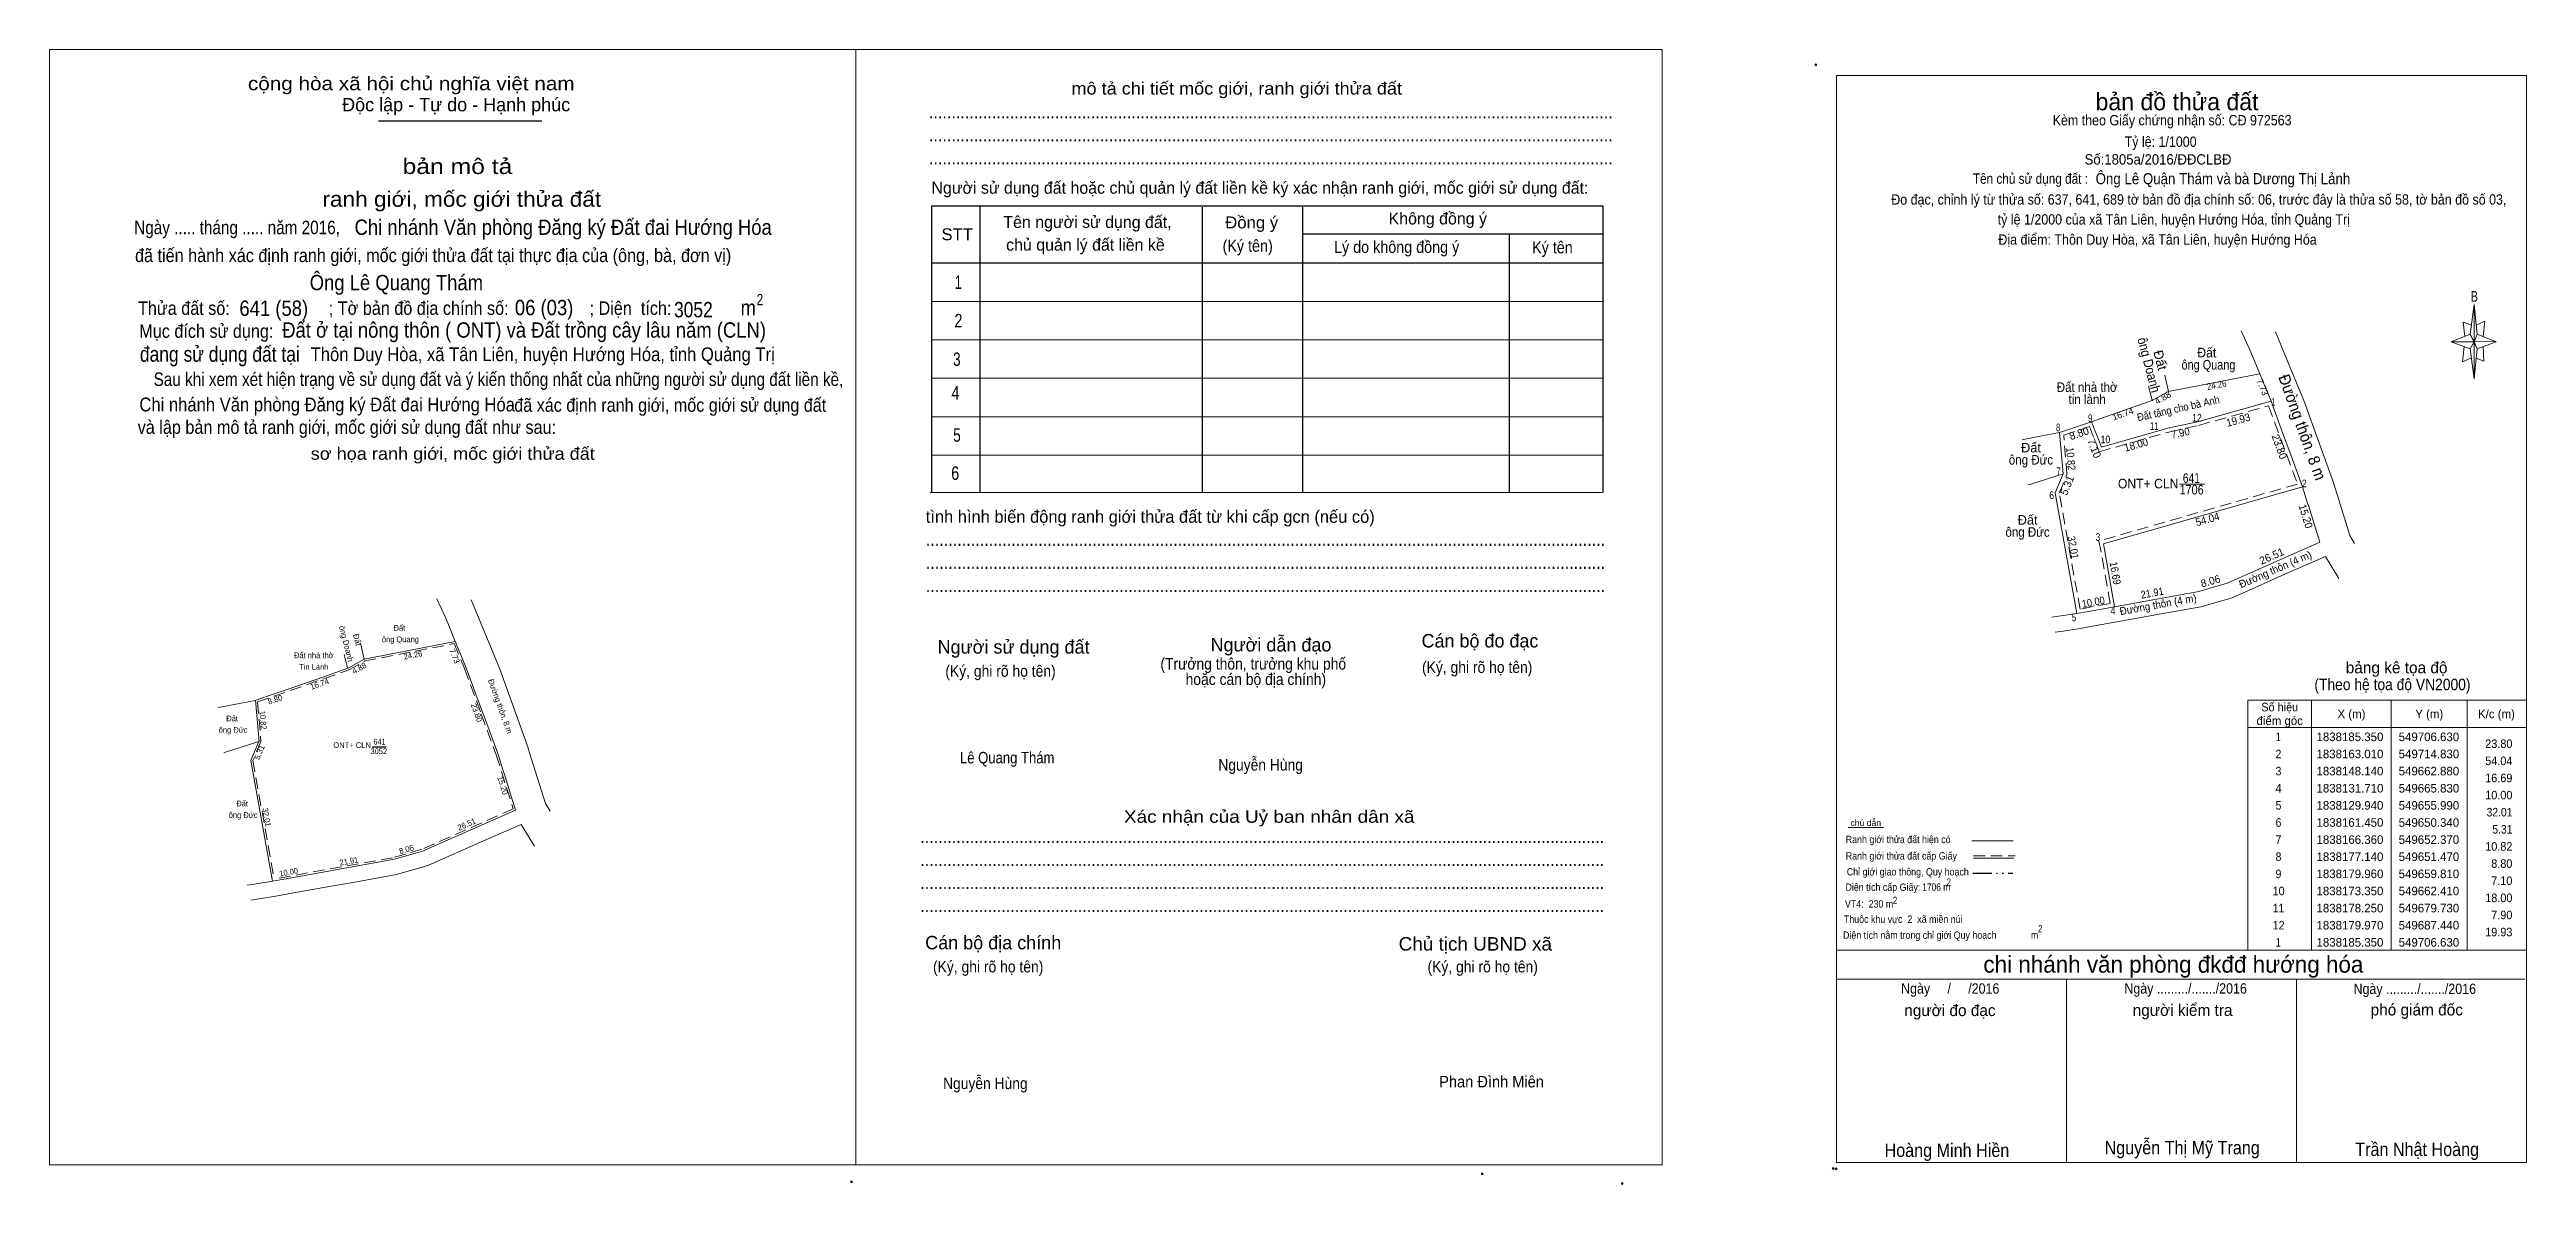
# Model space of a CAD drawing. Header units: metres. Extents: x 548102 to 550333, y 1837955 to 1838277.
# Drawn here: x 549127 to 549773, y 1837981 to 1838277 of the extents above; entities that cross this region are included whole.
import ezdxf
from ezdxf.enums import TextEntityAlignment as Align

# ---------------------------------------------------------------- set-up
doc = ezdxf.new("R2010")
doc.units = ezdxf.units.M
doc.header["$PDMODE"] = 32
doc.header["$PDSIZE"] = 0.5
doc.linetypes.add('DASH_DOUBLE_DOT', pattern=[9.2, 5, -1.2, 0.3, -1.2, 0.3, -1.2])
doc.linetypes.add('MEDIUM_DASHED', pattern=[4.5, 3, -1.5])
for name, color, linetype, lineweight in [('15', 7, 'Continuous', 13), ('17', 7, 'Continuous', 13), ('28', 7, 'Continuous', 13), ('63', 7, 'Continuous', 13), ('7', 7, 'Continuous', 13)]:
    doc.layers.add(name, color=color, linetype=linetype, lineweight=lineweight)
doc.layers.add('25', color=7, linetype='Continuous')
doc.layers.add('6', color=7, linetype='Continuous')

msp = doc.modelspace()

# ---------------------------------------------------------------- texts
at = {"layer": '15'}
for s, height, rotation, width, p in [('ông Doanh', 2.5, 284.674, 0.9, (549673.581, 1838194.462)), ('24.26', 1.7, 10.953, 0.9, (549692.598, 1838188.719)), ('Đường thôn, 8 m', 3, 289.768, 0.95, (549713.379, 1838178.027)), ('Đất tặng cho bà Anh', 2, 12.576, 0.9, (549682.652, 1838182.473)), ('19.93', 2, 15.661, 0.95, (549698.35, 1838179.474)), ('18.00', 2, 15.797, 0.95, (549671.688, 1838172.998)), ('7.90', 2, 12.576, 0.95, (549683.202, 1838176.058)), ('10.82', 2, 274.772, 0.9, (549653.408, 1838170.228)), ('54.04', 2, 15.973, 0.95, (549690.315, 1838153.557)), ('15.20', 2, 287.493, 0.95, (549714.739, 1838154.996)), ('32.01', 2, 280.166, 0.9, (549654.024, 1838146.956)), ('16.69', 2, 280.179, 0.9, (549665.013, 1838140.277)), ('Đường thôn (4 m)', 2, 23.388, 0.95, (549708.138, 1838140.533)), ('21.91', 2, 10.172, 0.9, (549675.783, 1838134.315)), ('10.00', 2, 10.197, 0.9, (549660.428, 1838131.936)), ('Đường thôn (4 m)', 2, 10.184, 0.95, (549677.343, 1838131.274)), ('ông Doanh', 1.5, 284.674, 0.9, (549203.699, 1838121.87)), ('24.26', 1.5, 10.953, 0.9, (549221.957, 1838118.341)), ('Đường thôn, 8 m', 1.5, 289.768, 0.95, (549243.885, 1838105.464)), ('10.82', 1.5, 274.772, 0.9, (549181.946, 1838102.022)), ('15.20', 1.5, 287.493, 0.95, (549244.506, 1838084.845)), ('32.01', 1.5, 280.166, 0.9, (549182.923, 1838076.627)), ('26.51', 1.5, 23.829, 0.95, (549236.117, 1838074.229)), ('21.91', 1.5, 10.172, 0.9, (549205.223, 1838064.563)), ('10.00', 1.5, 10.197, 0.9, (549189.497, 1838061.71))]:
    msp.add_text(s, height=height, rotation=rotation, dxfattribs=dict(at, width=width)).set_placement(p, align=Align.CENTER)
for s, height, rotation, p in [('Đất ', 2.5, 284.674, (549676.648, 1838195.262)), ('4.88', 1.7, 29.351, (549678.818, 1838185.488)), ('7.73', 1.7, 292.42, (549703.626, 1838188.669)), ('16.74', 1.7, 19.322, (549668.254, 1838181.206)), ('8.80', 2, 18.682, (549656.855, 1838175.97)), ('7.10', 2, 291.472, (549659.577, 1838172.661)), ('23.80', 2, 290.156, (549707.877, 1838173.13)), ('5.31', 2, 67.538, (549654.347, 1838162.983)), ('26.51', 2, 23.829, (549707.221, 1838143.978)), ('8.06', 2, 15.984, (549691.105, 1838137.417)), ('Đất ', 1.5, 284.674, (549206.599, 1838122.635)), ('4.88', 1.5, 29.351, (549208.162, 1838115.025)), ('7.73', 1.5, 292.42, (549231.986, 1838118.541)), ('16.74', 1.5, 19.322, (549197.677, 1838110.839)), ('8.80', 1.5, 18.682, (549186.065, 1838106.764)), ('23.80', 1.5, 290.156, (549237.727, 1838103.813)), ('5.31', 1.5, 67.538, (549182.461, 1838093.438)), ('8.06', 1.5, 15.984, (549220.313, 1838067.662))]:
    msp.add_text(s, height=height, rotation=rotation, dxfattribs=at).set_placement(p, align=Align.CENTER)
for s, height, width, p in [('ông Quang', 2.5, 0.85, (549690.305, 1838193.59)), ('Đất ', 2.5, 0.95, (549690.31, 1838196.75)), ('Đất nhà thờ', 2.5, 0.9, (549658.65, 1838187.74)), ('tin lành', 2.5, 0.9, (549658.655, 1838184.58)), ('ông Đức', 2.5, 0.9, (549643.985, 1838168.79)), ('1706', 2.5, 0.85, (549685.9, 1838160.99)), ('641', 2.5, 0.8, (549685.855, 1838164.01)), ('ông Đức', 2.5, 0.9, (549643.105, 1838149.95)), ('ông Quang', 1.5, 0.85, (549218.53, 1838122.43)), ('Đất ', 1.5, 0.95, (549218.53, 1838125.43)), ('Đất nhà thờ', 1.5, 0.9, (549195.93, 1838118.27)), ('Tin Lành', 1.5, 0.9, (549195.935, 1838115.27)), ('Đất ', 1.5, 0.95, (549174.88, 1838101.8)), ('ông Đức', 1.5, 0.9, (549174.88, 1838098.8)), ('641', 1.5, 0.8, (549213.08, 1838095.73)), ('641', 1.5, 0.8, (549213.08, 1838095.73)), ('3052', 1.5, 0.85, (549212.89, 1838093.25)), ('ông Đức', 1.5, 0.9, (549177.5, 1838076.6)), ('Đất ', 1.5, 0.95, (549177.5, 1838079.6))]:
    msp.add_text(s, height=height, dxfattribs=dict(at, width=width)).set_placement(p, align=Align.CENTER)
for s, height, width, p in [('9', 2, 0.8, (549660.06, 1838179.91)), ('12', 2, 0.85, (549688.56, 1838180.02)), (' 1', 2, 0.75, (549707.74, 1838184.13)), ('8', 2, 0.75, (549651.64, 1838177.48)), ('10', 2, 0.85, (549664.68, 1838174.36)), ('11', 2, 0.75, (549677.26, 1838177.82)), ('7', 2, 0.75, (549651.75, 1838166.04)), (' 6', 2, 0.85, (549650.02, 1838159.8)), ('ONT+ CLN', 2.5, 0.95, (549682.47, 1838162.57)), (' 2', 2, 0.85, (549715.94, 1838162.85)), (' 3', 2, 0.8, (549662.06, 1838148.88)), (' 5', 2, 0.8, (549655.8, 1838127.89)), (' 4', 2, 0.85, (549666.01, 1838129.69)), ('ONT+ CLN', 1.5, 0.95, (549210.82, 1838094.85)), ('ONT+ CLN', 1.5, 0.95, (549210.82, 1838094.85))]:
    msp.add_text(s, height=height, dxfattribs=dict(at, width=width)).set_placement(p, align=Align.RIGHT)
for p in [(549643.995, 1838171.95), (549643.115, 1838153.11)]:
    msp.add_text('Đất', height=2.5, dxfattribs=at).set_placement(p, align=Align.CENTER)
at = {"layer": '17'}
for s, width, p in [('Lê Quang Thám', 0.85, (549364.54, 1838090.82)), ('Nguyễn Hùng', 0.9, (549431.95, 1838088.95)), ('Nguyễn Hùng', 0.9, (549360.12, 1838005.84)), ('Phan Đình Miên', 0.95, (549489.58, 1838006.28))]:
    msp.add_text(s, height=3, dxfattribs=dict(at, width=width)).set_placement(p)
at = {"layer": '25', "width": 0.9}
for s, height, p in [('Chi nhánh Văn phòng Đăng ký Đất đai Hướng Hóa', 4, (549206.56, 1838228.72)), ('Đất ở tại nông thôn ( ONT) và Đất trồng cây lâu năm (CLN)', 4, (549187.69, 1838201.9)), ('Chi nhánh Văn phòng Đăng ký Đất đai Hướng Hóa', 3.6, (549150.42, 1838182.66))]:
    msp.add_text(s, height=height, dxfattribs=at).set_placement(p)
at = {"layer": '28'}
for s, height, p in [('bản đồ thửa đất', 4.5, (549682.1, 1838261.23)), ('bảng kê tọa độ', 3, (549739.4, 1838114.32)), ('chi nhánh văn phòng đkđđ hướng hóa', 4.374, (549681.15, 1838036.21)), ('người đo đạc', 3, (549622.845, 1838024.89)), ('người kiểm tra', 3, (549683.555, 1838024.93)), ('phó giám đốc', 3, (549744.66, 1838025.05))]:
    msp.add_text(s, height=height, dxfattribs=at).set_placement(p, align=Align.CENTER)
for s, height, width, p in [('Kèm theo Giấy chứng nhận số: CĐ 972563', 2.7, 0.9, (549680.815, 1838257.29)), ('Tỷ lệ: 1/1000', 2.7, 0.9, (549677.82, 1838251.69)), ('Số:1805a/2016/ĐĐCLBĐ', 2.7, 0.95, (549677.145, 1838247.07)), ('Đo đạc, chỉnh lý từ thửa số: 637, 641, 689 tờ bản đồ địa chính số: 06, trước đây là thửa số 58, tờ bản đồ số 03,', 2.7, 0.9, (549687.79, 1838236.61)), ('Tên chủ sử dụng đất :', 2.7, 0.85, (549643.85, 1838242.05)), (' tỷ lệ 1/2000 của xã Tân Liên, huyện Hướng Hóa, tỉnh Quảng Trị', 2.7, 0.9, (549680.815, 1838231.41)), ('Địa điểm: Thôn Duy Hòa, xã Tân Liên, huyện Hướng Hóa', 2.7, 0.9, (549677.015, 1838226.16)), ('B', 2.755, 0.75, (549759.7, 1838211.29)), ('(Theo hệ tọa độ VN2000)', 3, 0.9, (549738.31, 1838109.92)), ('Ranh giới thửa đất hiện có ', 1.92, 0.9, (549609.66, 1838070.01)), ('chú dẫn', 1.6, 1.05, (549600.895, 1838074.51)), ('Ranh giới thửa đất cấp Giấy', 1.92, 0.9, (549610.17, 1838065.73)), ('Diện tích cấp Giấy: ', 1.92, 0.9, (549605.675, 1838057.57)), ('Chỉ giới giao thông, Quy hoạch', 1.92, 0.9, (549611.855, 1838061.57)), ('1706 m ', 1.92, 0.85, (549619.585, 1838057.59)), ('2', 1.92, 0.8, (549622.545, 1838058.89)), ('Thuộc khu vực  2  xã miền núi', 1.92, 0.9, (549610.66, 1838049.21)), (' VT4:  230 m ', 1.92, 0.9, (549601.755, 1838053.19)), ('2', 1.92, 0.8, (549608.525, 1838054.1)), ('Diện tích nằm trong chỉ giới Quy hoạch              m', 1.92, 0.9, (549620.43, 1838045.05)), ('2', 1.92, 0.8, (549646.405, 1838046.73)), ('Ngày     /     /2016', 2.7, 0.9, (549622.925, 1838030.73)), ('Ngày ........./......./2016', 2.7, 0.9, (549684.34, 1838030.75)), ('Ngày ........./......./2016', 2.7, 0.9, (549744.14, 1838030.65)), ('Nguyễn Thị Mỹ Trang', 3.5, 0.9, (549683.445, 1837988.81)), ('Hoàng Minh Hiền', 3.5, 0.9, (549622.065, 1837988.13)), ('Trần Nhật Hoàng', 3.5, 0.9, (549744.755, 1837988.37))]:
    msp.add_text(s, height=height, dxfattribs=dict(at, width=width)).set_placement(p, align=Align.CENTER)
at = {"layer": '28', "width": 0.9}
msp.add_text('Ông Lê Quận Thám và bà Dương Thị Lảnh', height=2.88, dxfattribs=at).set_placement((549660.86, 1838241.95))
at = {"layer": '6', "width": 0.9}
msp.add_text('Ông Lê Quang Thám', height=4, dxfattribs=at).set_placement((549194.86, 1838214.28))
at = {"layer": '63'}
for s, p in [('điểm góc', (549708.9, 1838100.83)), ('X (m)', (549727.62, 1838102.61)), ('Y (m)', (549747.915, 1838102.61)), ('K/c (m)', (549765.45, 1838102.61)), ('1838185.350', (549727.225, 1838096.63)), ('549706.630', (549747.83, 1838096.63)), ('1838163.010', (549727.225, 1838092.16)), ('549714.830', (549747.83, 1838092.16)), ('1838148.140', (549727.225, 1838087.69)), ('1838131.710', (549727.225, 1838083.22)), ('549662.880', (549747.83, 1838087.69)), ('549665.830', (549747.83, 1838083.22)), ('1838129.940', (549727.225, 1838078.75)), ('549655.990', (549747.83, 1838078.75)), ('1838161.450', (549727.225, 1838074.28)), ('1838166.360', (549727.225, 1838069.82)), ('549650.340', (549747.83, 1838074.28)), ('549652.370', (549747.83, 1838069.82)), ('1838177.140', (549727.225, 1838065.35)), ('549651.470', (549747.83, 1838065.35)), ('1838179.960', (549727.225, 1838060.88)), ('1838173.350', (549727.225, 1838056.41)), ('549659.810', (549747.83, 1838060.88)), ('549662.410', (549747.83, 1838056.41)), ('1838178.250', (549727.225, 1838051.94)), ('549679.730', (549747.83, 1838051.94)), ('1838179.970', (549727.225, 1838047.48)), ('1838185.350', (549727.225, 1838043.01)), ('549687.440', (549747.83, 1838047.48)), ('549706.630', (549747.83, 1838043.01))]:
    msp.add_text(s, height=2.234, dxfattribs=at).set_placement(p, align=Align.CENTER)
for s, width, p in [('Số hiệu', 0.95, (549708.9, 1838104.4)), (' 1', 0.8, (549708.205, 1838096.63)), (' 2', 0.9, (549708.205, 1838092.16)), (' 4', 0.95, (549708.2, 1838083.22)), (' 3', 0.9, (549708.205, 1838087.69)), (' 5', 0.9, (549708.205, 1838078.75)), (' 6', 0.9, (549708.205, 1838074.28)), (' 7', 0.9, (549708.205, 1838069.82)), (' 8', 0.9, (549708.205, 1838065.35)), (' 10', 0.95, (549708.205, 1838056.41)), (' 9', 0.9, (549708.2, 1838060.88)), (' 11', 0.9, (549708.205, 1838051.94)), (' 12', 0.95, (549708.21, 1838047.48)), (' 1', 0.8, (549708.205, 1838043.01))]:
    msp.add_text(s, height=2.234, dxfattribs=dict(at, width=width)).set_placement(p, align=Align.CENTER)
for s, width, p in [('23.80', 0.95, (549769.62, 1838094.84)), ('54.04', 0.95, (549769.62, 1838090.37)), ('16.69', 0.95, (549769.61, 1838085.9)), ('10.00', 0.95, (549769.62, 1838081.43)), ('32.01', 0.9, (549769.61, 1838076.97)), ('5.31', 0.9, (549769.61, 1838072.5)), ('10.82', 0.95, (549769.62, 1838068.03)), ('8.80', 0.95, (549769.61, 1838063.56)), ('7.10', 0.95, (549769.61, 1838059.09)), ('18.00', 0.95, (549769.62, 1838054.62)), ('7.90', 0.95, (549769.61, 1838050.16)), ('19.93', 0.95, (549769.61, 1838045.69))]:
    msp.add_text(s, height=2.234, dxfattribs=dict(at, width=width)).set_placement(p, align=Align.RIGHT)
at = {"layer": '7'}
for s, height, width, p in [('cộng hòa xã hội chủ nghĩa việt nam', 3.511, 1.15, (549178.74, 1838266.46)), ('........................................................................................................................................................', 3.511, 0.9, (549356.42, 1838259.14)), ('........................................................................................................................................................', 3.511, 0.9, (549356.42, 1838253.12)), ('........................................................................................................................................................', 3.511, 0.9, (549356.42, 1838247.1)), ('Ngày ..... tháng ..... năm 2016, ', 3.51, 0.85, (549149.08, 1838228.9)), ('Đồng ý', 3.11, 1.05, (549433.74, 1838230.42)), ('STT', 3.11, 1.05, (549359.7, 1838227.32)), ('(Ký tên)', 3.11, 0.9, (549433.06, 1838224.32)), ('Lý do không đồng ý', 3.11, 0.9, (549462.14, 1838224.02)), ('Ký tên', 3.11, 0.9, (549513.82, 1838223.9)), (' đã tiến hành xác định ranh giới, mốc giới thửa đất tại thực địa của (ông, bà, đơn vị)', 3.51, 0.9, (549148.12, 1838221.62)), ('2', 2.916, 0.8, (549311.47, 1838210.38)), ('Thửa đất số:                      ; Tờ bản đồ địa chính số:                  ; Diện  tích:            ', 3.51, 0.9, (549150.06, 1838207.85)), ('641 (58)', 4, 0.9, (549176.52, 1838207.58)), ('06 (03)', 4, 0.9, (549248.4, 1838207.76)), ('3052', 4, 0.85, (549289.92, 1838207.21)), ('m', 4, 0.9, (549307.29, 1838207.73)), ('Mục đích sử dụng:', 3.51, 0.9, (549150.4, 1838201.86)), ('đang sử dụng đất tại', 4, 0.85, (549150.56, 1838195.62)), ('Thôn Duy Hòa, xã Tân Liên, huyện Hướng Hóa, tỉnh Quảng Trị', 3.6, 0.9, (549195.11, 1838195.77)), ('Sau khi xem xét hiện trạng về sử dụng đất và ý kiến thống nhất của những người sử dụng đất liền kề,', 3.512, 0.85, (549154.13, 1838189.3)), (' và lập bản mô tả ranh giới, mốc giới sử dụng đất như sau:', 3.512, 0.9, (549148.8, 1838176.8)), ('đã xác định ranh giới, mốc giới sử dụng đất', 3.5, 0.9, (549248.24, 1838182.56)), ('.......................................................................................................................................................', 3.511, 0.9, (549355.62, 1838147.58)), ('.......................................................................................................................................................', 3.511, 0.9, (549355.62, 1838141.56)), ('.......................................................................................................................................................', 3.511, 0.9, (549355.62, 1838135.54)), ('(Ký, ghi rõ họ tên)', 3.01, 0.9, (549360.72, 1838113.42)), ('(Ký, ghi rõ họ tên)', 3.01, 0.9, (549485.1, 1838114.42)), ('........................................................................................................................................................', 3.511, 0.9, (549354.18, 1838070.04)), ('........................................................................................................................................................', 3.511, 0.9, (549354.18, 1838064.02)), ('........................................................................................................................................................', 3.511, 0.9, (549354.18, 1838058.02)), ('........................................................................................................................................................', 3.511, 0.9, (549354.18, 1838052)), ('Chủ tịch UBND xã', 3.512, 1.05, (549479, 1838041.98)), ('(Ký, ghi rõ họ tên)', 3.01, 0.9, (549357.5, 1838036.28)), ('(Ký, ghi rõ họ tên)', 3.01, 0.9, (549486.54, 1838036.28))]:
    msp.add_text(s, height=height, dxfattribs=dict(at, width=width)).set_placement(p)
for s, height, p in [('Độc lập - Tự do - Hạnh phúc', 3.511, (549203.32, 1838260.96)), ('Người sử dụng đất hoặc chủ quản lý đất liền kề ký xác nhận ranh giới, mốc giới sử dụng đất:', 3.11, (549357.1, 1838239.46)), ('Tên người sử dụng đất,', 3.11, (549375.86, 1838230.52)), ('Không đồng ý', 3.11, (549476.38, 1838231.44)), ('chủ quản lý đất liền kề', 3.11, (549376.58, 1838224.6)), ('tình hình biến động ranh giới thửa đất từ khi cấp gcn (nếu có)', 3.21, (549355.62, 1838153.6)), ('Người sử dụng đất', 3.512, (549358.7, 1838119.46)), ('Người dẫn đạo', 3.51, (549429.92, 1838120.02)), ('Cán bộ đo đạc', 3.504, (549484.98, 1838121.06)), ('Cán bộ địa chính', 3.512, (549355.46, 1838042.3))]:
    msp.add_text(s, height=height, dxfattribs=at).set_placement(p)
for s, height, width, p in [('mô tả chi tiết mốc giới, ranh giới thửa đất', 3.21, 1.1, (549436.755, 1838265.34)), ('bản mô tả', 4.014, 1.2, (549233.42, 1838244.6)), ('ranh giới, mốc giới thửa đất', 4.014, 1.1, (549234.545, 1838236.06)), ('1', 3.512, 0.7, (549364.11, 1838214.62)), ('2', 3.512, 0.8, (549364.135, 1838204.6)), ('3', 3.512, 0.75, (549363.73, 1838194.52)), ('4', 3.512, 0.8, (549363.345, 1838185.76)), ('5', 3.512, 0.75, (549363.755, 1838174.74)), ('sơ họa ranh giới, mốc giới thửa đất', 3.21, 1.1, (549232.19, 1838170.04)), ('6', 3.512, 0.8, (549363.295, 1838164.8)), ('(Trưởng thôn, trưởng khu phố', 3.01, 0.9, (549441.06, 1838115.3)), ('hoặc cán bộ địa chính)', 3.01, 0.9, (549441.735, 1838111.28)), ('Xác nhận của Uỷ ban nhân dân xã', 3.212, 1.15, (549445.225, 1838075.32))]:
    msp.add_text(s, height=height, dxfattribs=dict(at, width=width)).set_placement(p, align=Align.CENTER)

# ---------------------------------------------------------------- linework, layer by layer
at = {"layer": '15'}
for p, q in [((549698.85, 1838203.65), (549701.11, 1838198.72)), ((549675.59, 1838185.59), (549674.66, 1838189.12)), ((549675.86, 1838185.64), (549679.86, 1838187.89)), ((549675.86, 1838185.64), (549679.86, 1838187.89)), ((549675.86, 1838185.64), (549679.86, 1838187.89)), ((549678.94, 1838192.08), (549679.86, 1838187.89)), ((549679.86, 1838187.89), (549703.68, 1838192.5)), ((549705.29, 1838188.6), (549705.67, 1838187.69)), ((549705.67, 1838187.69), (549706.63, 1838185.35)), ((549659.81, 1838179.96), (549669.34, 1838183.3)), ((549675.61, 1838185.5), (549675.59, 1838185.59)), ((549675.61, 1838185.5), (549675.86, 1838185.64)), ((549675.61, 1838185.5), (549675.86, 1838185.64)), ((549675.61, 1838185.5), (549675.86, 1838185.64)), ((549706.63, 1838185.36), (549709.74, 1838176.88)), ((549643.31, 1838175.55), (549641.69, 1838175.24)), ((549643.31, 1838175.55), (549641.69, 1838175.24)), ((549645.97, 1838176.07), (549643.31, 1838175.55)), ((549651.47, 1838177.14), (549645.97, 1838176.07)), ((549651.47, 1838177.14), (549652.38, 1838166.36)), ((549643.98, 1838163.69), (549652.38, 1838166.36)), ((549662.88, 1838148.14), (549714.83, 1838163.01)), ((549682.77, 1838163.67), (549689.27, 1838163.67)), ((549714.83, 1838163.01), (549716.18, 1838158.74)), ((549722.73, 1838164.58), (549723.6, 1838161.82)), ((549722.73, 1838164.58), (549723.6, 1838161.82)), ((549722.73, 1838164.58), (549723.6, 1838161.82)), ((549723.6, 1838161.82), (549727.23, 1838150.25)), ((549723.6, 1838161.82), (549727.23, 1838150.25)), ((549723.6, 1838161.82), (549727.23, 1838150.25)), ((549716.18, 1838158.74), (549716.39, 1838158.07)), ((549716.18, 1838158.74), (549716.39, 1838158.07)), ((549716.39, 1838158.07), (549719.4, 1838148.51)), ((549727.23, 1838150.25), (549728.39, 1838148.19)), ((549727.23, 1838150.25), (549728.39, 1838148.19)), ((549727.23, 1838150.25), (549728.39, 1838148.19)), ((549662.88, 1838148.14), (549665.83, 1838131.71)), ((549720.85, 1838144.78), (549724.34, 1838139.1)), ((549720.85, 1838144.78), (549724.34, 1838139.1)), ((549720.85, 1838144.78), (549724.34, 1838139.1)), ((549687.4, 1838135.58), (549687.8, 1838135.7)), ((549687.8, 1838135.7), (549695.15, 1838137.8)), ((549228.03, 1838133.78), (549230.29, 1838128.85)), ((549658.99, 1838130.48), (549655.99, 1838129.94)), ((549665.83, 1838131.71), (549658.99, 1838130.48)), ((549688.31, 1838131.68), (549676.51, 1838129.56)), ((549688.31, 1838131.68), (549676.51, 1838129.56)), ((549209.04, 1838118.02), (549232.86, 1838122.63)), ((549660.06, 1838126.61), (549656.85, 1838126.03)), ((549671.31, 1838128.63), (549660.06, 1838126.61)), ((549204.77, 1838115.72), (549203.84, 1838119.25)), ((549205.04, 1838115.77), (549209.04, 1838118.02)), ((549205.04, 1838115.77), (549209.04, 1838118.02)), ((549205.04, 1838115.77), (549209.04, 1838118.02)), ((549208.12, 1838122.21), (549209.04, 1838118.02)), ((549234.47, 1838118.73), (549234.85, 1838117.82)), ((549234.85, 1838117.82), (549235.81, 1838115.48)), ((549188.99, 1838110.09), (549198.52, 1838113.43)), ((549204.79, 1838115.63), (549204.77, 1838115.72)), ((549204.79, 1838115.63), (549205.04, 1838115.77)), ((549204.79, 1838115.63), (549205.04, 1838115.77)), ((549204.79, 1838115.63), (549205.04, 1838115.77)), ((549235.81, 1838115.49), (549238.92, 1838107.01)), ((549172.49, 1838105.68), (549170.87, 1838105.37)), ((549172.49, 1838105.68), (549170.87, 1838105.37)), ((549175.15, 1838106.2), (549172.49, 1838105.68)), ((549180.65, 1838107.27), (549175.15, 1838106.2)), ((549180.74, 1838107.28), (549181.65, 1838096.5)), ((549173.16, 1838093.82), (549181.56, 1838096.49)), ((549244.01, 1838093.14), (549245.36, 1838088.87)), ((549251.91, 1838094.71), (549252.78, 1838091.95)), ((549251.91, 1838094.71), (549252.78, 1838091.95)), ((549251.91, 1838094.71), (549252.78, 1838091.95)), ((549252.78, 1838091.95), (549256.41, 1838080.38)), ((549252.78, 1838091.95), (549256.41, 1838080.38)), ((549252.78, 1838091.95), (549256.41, 1838080.38)), ((549245.36, 1838088.87), (549245.57, 1838088.2)), ((549245.36, 1838088.87), (549245.57, 1838088.2)), ((549245.57, 1838088.2), (549248.58, 1838078.64)), ((549256.41, 1838080.38), (549257.57, 1838078.32)), ((549256.41, 1838080.38), (549257.57, 1838078.32)), ((549256.41, 1838080.38), (549257.57, 1838078.32)), ((549250.03, 1838074.91), (549253.52, 1838069.23)), ((549250.03, 1838074.91), (549253.52, 1838069.23)), ((549250.03, 1838074.91), (549253.52, 1838069.23)), ((549216.58, 1838065.71), (549216.98, 1838065.83)), ((549216.98, 1838065.83), (549224.33, 1838067.93)), ((549188.17, 1838060.61), (549185.17, 1838060.07)), ((549195.01, 1838061.84), (549188.17, 1838060.61)), ((549200.49, 1838058.76), (549189.24, 1838056.74)), ((549217.49, 1838061.81), (549205.69, 1838059.69)), ((549217.49, 1838061.81), (549205.69, 1838059.69)), ((549189.24, 1838056.74), (549186.03, 1838056.16))]:
    msp.add_line(p, q, dxfattribs=at)
at = {"layer": '15', "linetype": 'MEDIUM_DASHED'}
for p, q in [((549181.28, 1838106.86), (549198.69, 1838112.96)), ((549198.69, 1838112.96), (549205.04, 1838115.19)), ((549235.25, 1838115.55), (549239.61, 1838103.69)), ((549239.61, 1838103.69), (549243.53, 1838093.01)), ((549216.44, 1838066.2), (549185.57, 1838060.65))]:
    msp.add_line(p, q, dxfattribs=at)
at = {"layer": '15', "lineweight": 25}
msp.add_line((549211.15, 1838095.15), (549214.79, 1838095.15), dxfattribs=at)
msp.add_line((549211.15, 1838095.15), (549214.79, 1838095.15), dxfattribs=at)
at = {"layer": '15'}
for points in [[(549707.8, 1838203.39), (549711.38, 1838194.76), (549715.22, 1838185.5)], [(549707.8, 1838203.39), (549711.38, 1838194.76), (549715.22, 1838185.5)], [(549707.8, 1838203.39), (549711.38, 1838194.76), (549715.22, 1838185.5)], [(549701.11, 1838198.72), (549701.79, 1838197.07), (549703.68, 1838192.5)], [(549701.11, 1838198.72), (549701.79, 1838197.07), (549703.68, 1838192.5)], [(549701.11, 1838198.72), (549701.79, 1838197.07), (549703.68, 1838192.5)], [(549703.68, 1838192.5), (549705.29, 1838188.6), (549705.67, 1838187.69)], [(549669.34, 1838183.3), (549675.61, 1838185.5), (549675.86, 1838185.64)], [(549679.73, 1838178.25), (549687.44, 1838179.97), (549706.63, 1838185.35)], [(549715.22, 1838185.5), (549722.67, 1838164.77), (549722.73, 1838164.58)], [(549715.22, 1838185.5), (549722.67, 1838164.77), (549722.73, 1838164.58)], [(549715.22, 1838185.5), (549722.67, 1838164.77), (549722.73, 1838164.58)], [(549651.47, 1838177.14), (549645.97, 1838176.07), (549643.31, 1838175.55)], [(549651.47, 1838177.14), (549656.41, 1838178.81), (549659.81, 1838179.96)], [(549659.81, 1838179.96), (549662.41, 1838173.35), (549679.73, 1838178.25)], [(549709.74, 1838176.88), (549712.13, 1838170.37), (549714.83, 1838163.01)], [(549643.27, 1838163.47), (549643.97, 1838163.69), (549643.98, 1838163.69)], [(549652.37, 1838166.36), (549650.34, 1838161.45), (549655.99, 1838129.94)], [(549682.53, 1838134.71), (549665.83, 1838131.71), (549662.88, 1838148.14), (549714.83, 1838163.01), (549716.18, 1838158.74)], [(549716.39, 1838158.07), (549719.4, 1838148.51), (549695.15, 1838137.8), (549687.8, 1838135.7)], [(549688.31, 1838131.68), (549696.53, 1838134.03), (549711, 1838140.52), (549720.85, 1838144.78)], [(549688.31, 1838131.68), (549696.53, 1838134.03), (549711, 1838140.52), (549720.85, 1838144.78)], [(549688.31, 1838131.68), (549696.53, 1838134.03), (549711, 1838140.52), (549720.85, 1838144.78)], [(549687.4, 1838135.58), (549682.53, 1838134.71), (549665.83, 1838131.71)], [(549687.8, 1838135.7), (549687.4, 1838135.58), (549682.53, 1838134.71)], [(549236.98, 1838133.52), (549240.56, 1838124.89), (549244.4, 1838115.63)], [(549236.98, 1838133.52), (549240.56, 1838124.89), (549244.4, 1838115.63)], [(549236.98, 1838133.52), (549240.56, 1838124.89), (549244.4, 1838115.63)], [(549649.4, 1838128.93), (549651.17, 1838129.2), (549655.99, 1838129.94)], [(549688.31, 1838131.68), (549676.51, 1838129.56), (549671.31, 1838128.63)], [(549230.29, 1838128.85), (549230.97, 1838127.2), (549232.86, 1838122.63)], [(549230.29, 1838128.85), (549230.97, 1838127.2), (549232.86, 1838122.63)], [(549230.29, 1838128.85), (549230.97, 1838127.2), (549232.86, 1838122.63)], [(549232.86, 1838122.63), (549234.47, 1838118.73), (549234.85, 1838117.82)], [(549650.29, 1838125.02), (549652.37, 1838125.34), (549656.85, 1838126.03)], [(549180.65, 1838107.27), (549185.59, 1838108.94), (549188.99, 1838110.09)], [(549198.52, 1838113.43), (549204.79, 1838115.63), (549205.04, 1838115.77)], [(549244.4, 1838115.63), (549251.85, 1838094.9), (549251.91, 1838094.71)], [(549244.4, 1838115.63), (549251.85, 1838094.9), (549251.91, 1838094.71)], [(549244.4, 1838115.63), (549251.85, 1838094.9), (549251.91, 1838094.71)], [(549180.65, 1838107.27), (549175.15, 1838106.2), (549172.49, 1838105.68)], [(549238.92, 1838107.01), (549241.31, 1838100.5), (549244.01, 1838093.14)], [(549172.45, 1838093.6), (549173.15, 1838093.82), (549173.16, 1838093.82)], [(549181.55, 1838096.49), (549179.52, 1838091.58), (549185.17, 1838060.07)], [(549245.57, 1838088.2), (549248.58, 1838078.64), (549224.33, 1838067.93), (549216.98, 1838065.83)], [(549217.49, 1838061.81), (549225.71, 1838064.16), (549240.18, 1838070.65), (549250.03, 1838074.91)], [(549217.49, 1838061.81), (549225.71, 1838064.16), (549240.18, 1838070.65), (549250.03, 1838074.91)], [(549217.49, 1838061.81), (549225.71, 1838064.16), (549240.18, 1838070.65), (549250.03, 1838074.91)], [(549216.58, 1838065.71), (549211.71, 1838064.84), (549195.01, 1838061.84)], [(549216.98, 1838065.83), (549216.58, 1838065.71), (549211.71, 1838064.84)], [(549178.58, 1838059.06), (549180.35, 1838059.33), (549185.17, 1838060.07)], [(549217.49, 1838061.81), (549205.69, 1838059.69), (549200.49, 1838058.76)], [(549179.47, 1838055.15), (549181.55, 1838055.47), (549186.03, 1838056.16)]]:
    msp.add_lwpolyline(points, dxfattribs=at)
at = {"layer": '15', "linetype": 'MEDIUM_DASHED'}
msp.add_lwpolyline([(549706.01, 1838184.14), (549713.52, 1838163.68), (549661.74, 1838148.85), (549664.67, 1838132.52), (549656.8, 1838131.1), (549651.38, 1838161.34), (549653.39, 1838166.2), (549652.53, 1838176.44), (549659.23, 1838178.71), (549661.81, 1838172.14), (549679.98, 1838177.28), (549687.68, 1838179)], close=True, dxfattribs=at)
for points in [[(549205.04, 1838115.19), (549209.21, 1838117.54), (549232.55, 1838122.06), (549235.25, 1838115.55)], [(549181.28, 1838106.86), (549182.14, 1838096.62), (549180.04, 1838091.53), (549185.57, 1838060.65)], [(549243.53, 1838093.01), (549247.97, 1838078.92), (549224.16, 1838068.4), (549216.44, 1838066.2)]]:
    msp.add_lwpolyline(points, dxfattribs=at)
at = {"layer": '28'}
for p, q in [((549758.6, 1838202.77), (549759.6, 1838210.57)), ((549758.6, 1838198.97), (549753.6, 1838200.77)), ((549760.4, 1838202.77), (549765.4, 1838200.77)), ((549760.4, 1838198.97), (549759.6, 1838191.17)), ((549762.2, 1838195.77), (549760.2, 1838196.57)), ((549762, 1838199.57), (549762.2, 1838195.77)), ((549596.3, 1838074.11), (549605.5, 1838074.11)), ((549628.6, 1838070.57), (549639.36, 1838070.57)), ((549629, 1838066.09), (549639.52, 1838066.09)), ((549593.28, 1838042.09), (549773.28, 1838042.09)), ((549593.28, 1838034.49), (549772.88, 1838034.49)), ((549593.28, 1838034.49), (549772.88, 1838034.49)), ((549593.28, 1838034.49), (549772.88, 1838034.49)), ((549653.28, 1837986.69), (549653.28, 1838034.49)), ((549713.28, 1837986.69), (549713.28, 1838034.49))]:
    msp.add_line(p, q, dxfattribs=at)
at = {"layer": '28', "linetype": 'MEDIUM_DASHED'}
msp.add_line((549629, 1838066.73), (549639.88, 1838066.73), dxfattribs=at)
at = {"layer": '28', "linetype": 'DASH_DOUBLE_DOT', "lineweight": 25}
msp.add_line((549628.8, 1838062.15), (549639.28, 1838062.15), dxfattribs=at)
at = {"layer": '28'}
for points in [[(549593.28, 1838270.29), (549773.28, 1838270.29), (549773.28, 1837986.69), (549593.28, 1837986.69)], [(549759.6, 1838210.57), (549760.4, 1838202.77), (549759.6, 1838200.77)], [(549759.6, 1838200.77), (549753.6, 1838200.77), (549758.6, 1838202.77), (549760.4, 1838198.97), (549765.4, 1838200.77), (549759.6, 1838200.97)], [(549759.6, 1838200.77), (549759.6, 1838191.17), (549758.6, 1838198.97)]]:
    msp.add_lwpolyline(points, close=True, dxfattribs=at)
for points in [[(549759.6, 1838200.77), (549758.6, 1838202.77), (549753.6, 1838200.77)], [(549759, 1838205.17), (549756.8, 1838205.97), (549757.2, 1838202.17)], [(549759.6, 1838200.77), (549760.4, 1838198.97), (549765.4, 1838200.77)], [(549760.2, 1838205.17), (549762.4, 1838206.17), (549762, 1838202.17)], [(549757, 1838199.57), (549756.6, 1838195.57), (549758.8, 1838196.57)], [(549773.28, 1837986.69), (549593.28, 1837986.69), (549593.28, 1838034.49)]]:
    msp.add_lwpolyline(points, dxfattribs=at)
for p in [(549587.88, 1838273.09), (549500.81, 1837983.76), (549592.36, 1837985.13), (549593.16, 1837985.01)]:
    msp.add_point(p, dxfattribs=at)
at = {"layer": '63'}
for p, q in [((549717.22, 1838107.3), (549717.22, 1838042.07)), ((549738.02, 1838107.3), (549738.02, 1838042.07)), ((549757.83, 1838107.3), (549757.83, 1838042.07)), ((549700.58, 1838100.16), (549773.28, 1838100.16))]:
    msp.add_line(p, q, dxfattribs=at)
msp.add_lwpolyline([(549700.58, 1838107.3), (549773.28, 1838107.3), (549773.28, 1838042.07), (549700.58, 1838042.07)], close=True, dxfattribs=at)
at = {"layer": '7', "lineweight": 25}
for p, q in [((549212.85, 1838258.45), (549255.4, 1838258.45)), ((549369.7, 1838236.25), (549369.7, 1838161.54)), ((549427.73, 1838235.95), (549427.73, 1838161.54)), ((549453.92, 1838235.95), (549453.92, 1838161.54)), ((549453.92, 1838229.03), (549532.39, 1838229.03)), ((549507.8, 1838229.03), (549507.8, 1838161.54)), ((549357.1, 1838221.4), (549532.39, 1838221.4))]:
    msp.add_line(p, q, dxfattribs=at)
at = {"layer": '7'}
for p, q in [((549357.1, 1838211.37), (549532.39, 1838211.37)), ((549357.1, 1838201.34), (549532.39, 1838201.34)), ((549357.1, 1838191.3), (549532.39, 1838191.3)), ((549357.1, 1838181.27), (549532.39, 1838181.27)), ((549357.1, 1838171.24), (549532.39, 1838171.24)), ((549356.79, 1838161.54), (549532.08, 1838161.54))]:
    msp.add_line(p, q, dxfattribs=at)
for points in [[(549126.98, 1838277.08), (549337.36, 1838277.08), (549337.36, 1837986.11), (549126.98, 1837986.11)], [(549337.36, 1838277.08), (549547.74, 1838277.08), (549547.74, 1837986.11), (549337.36, 1837986.11)], [(549337.36, 1838277.08), (549547.73, 1838277.08), (549547.73, 1837986.11), (549337.36, 1837986.11)]]:
    msp.add_lwpolyline(points, close=True, dxfattribs=at)
at = {"layer": '7', "lineweight": 25}
msp.add_lwpolyline([(549532.39, 1838161.54), (549532.39, 1838236.25), (549357.1, 1838236.25), (549357.1, 1838161.54)], dxfattribs=at)
at = {"layer": '7'}
for p in [(549336.23, 1837981.62), (549537.34, 1837981.2)]:
    msp.add_point(p, dxfattribs=at)

msp.set_redraw_order([(e.dxf.handle, doc.entitydb.next_handle()) for e in msp.query("TEXT MTEXT ATTDEF DIMENSION ARC_DIMENSION")])  # texts and dimensions are drawn at this point

doc.saveas('drawing.dxf')
